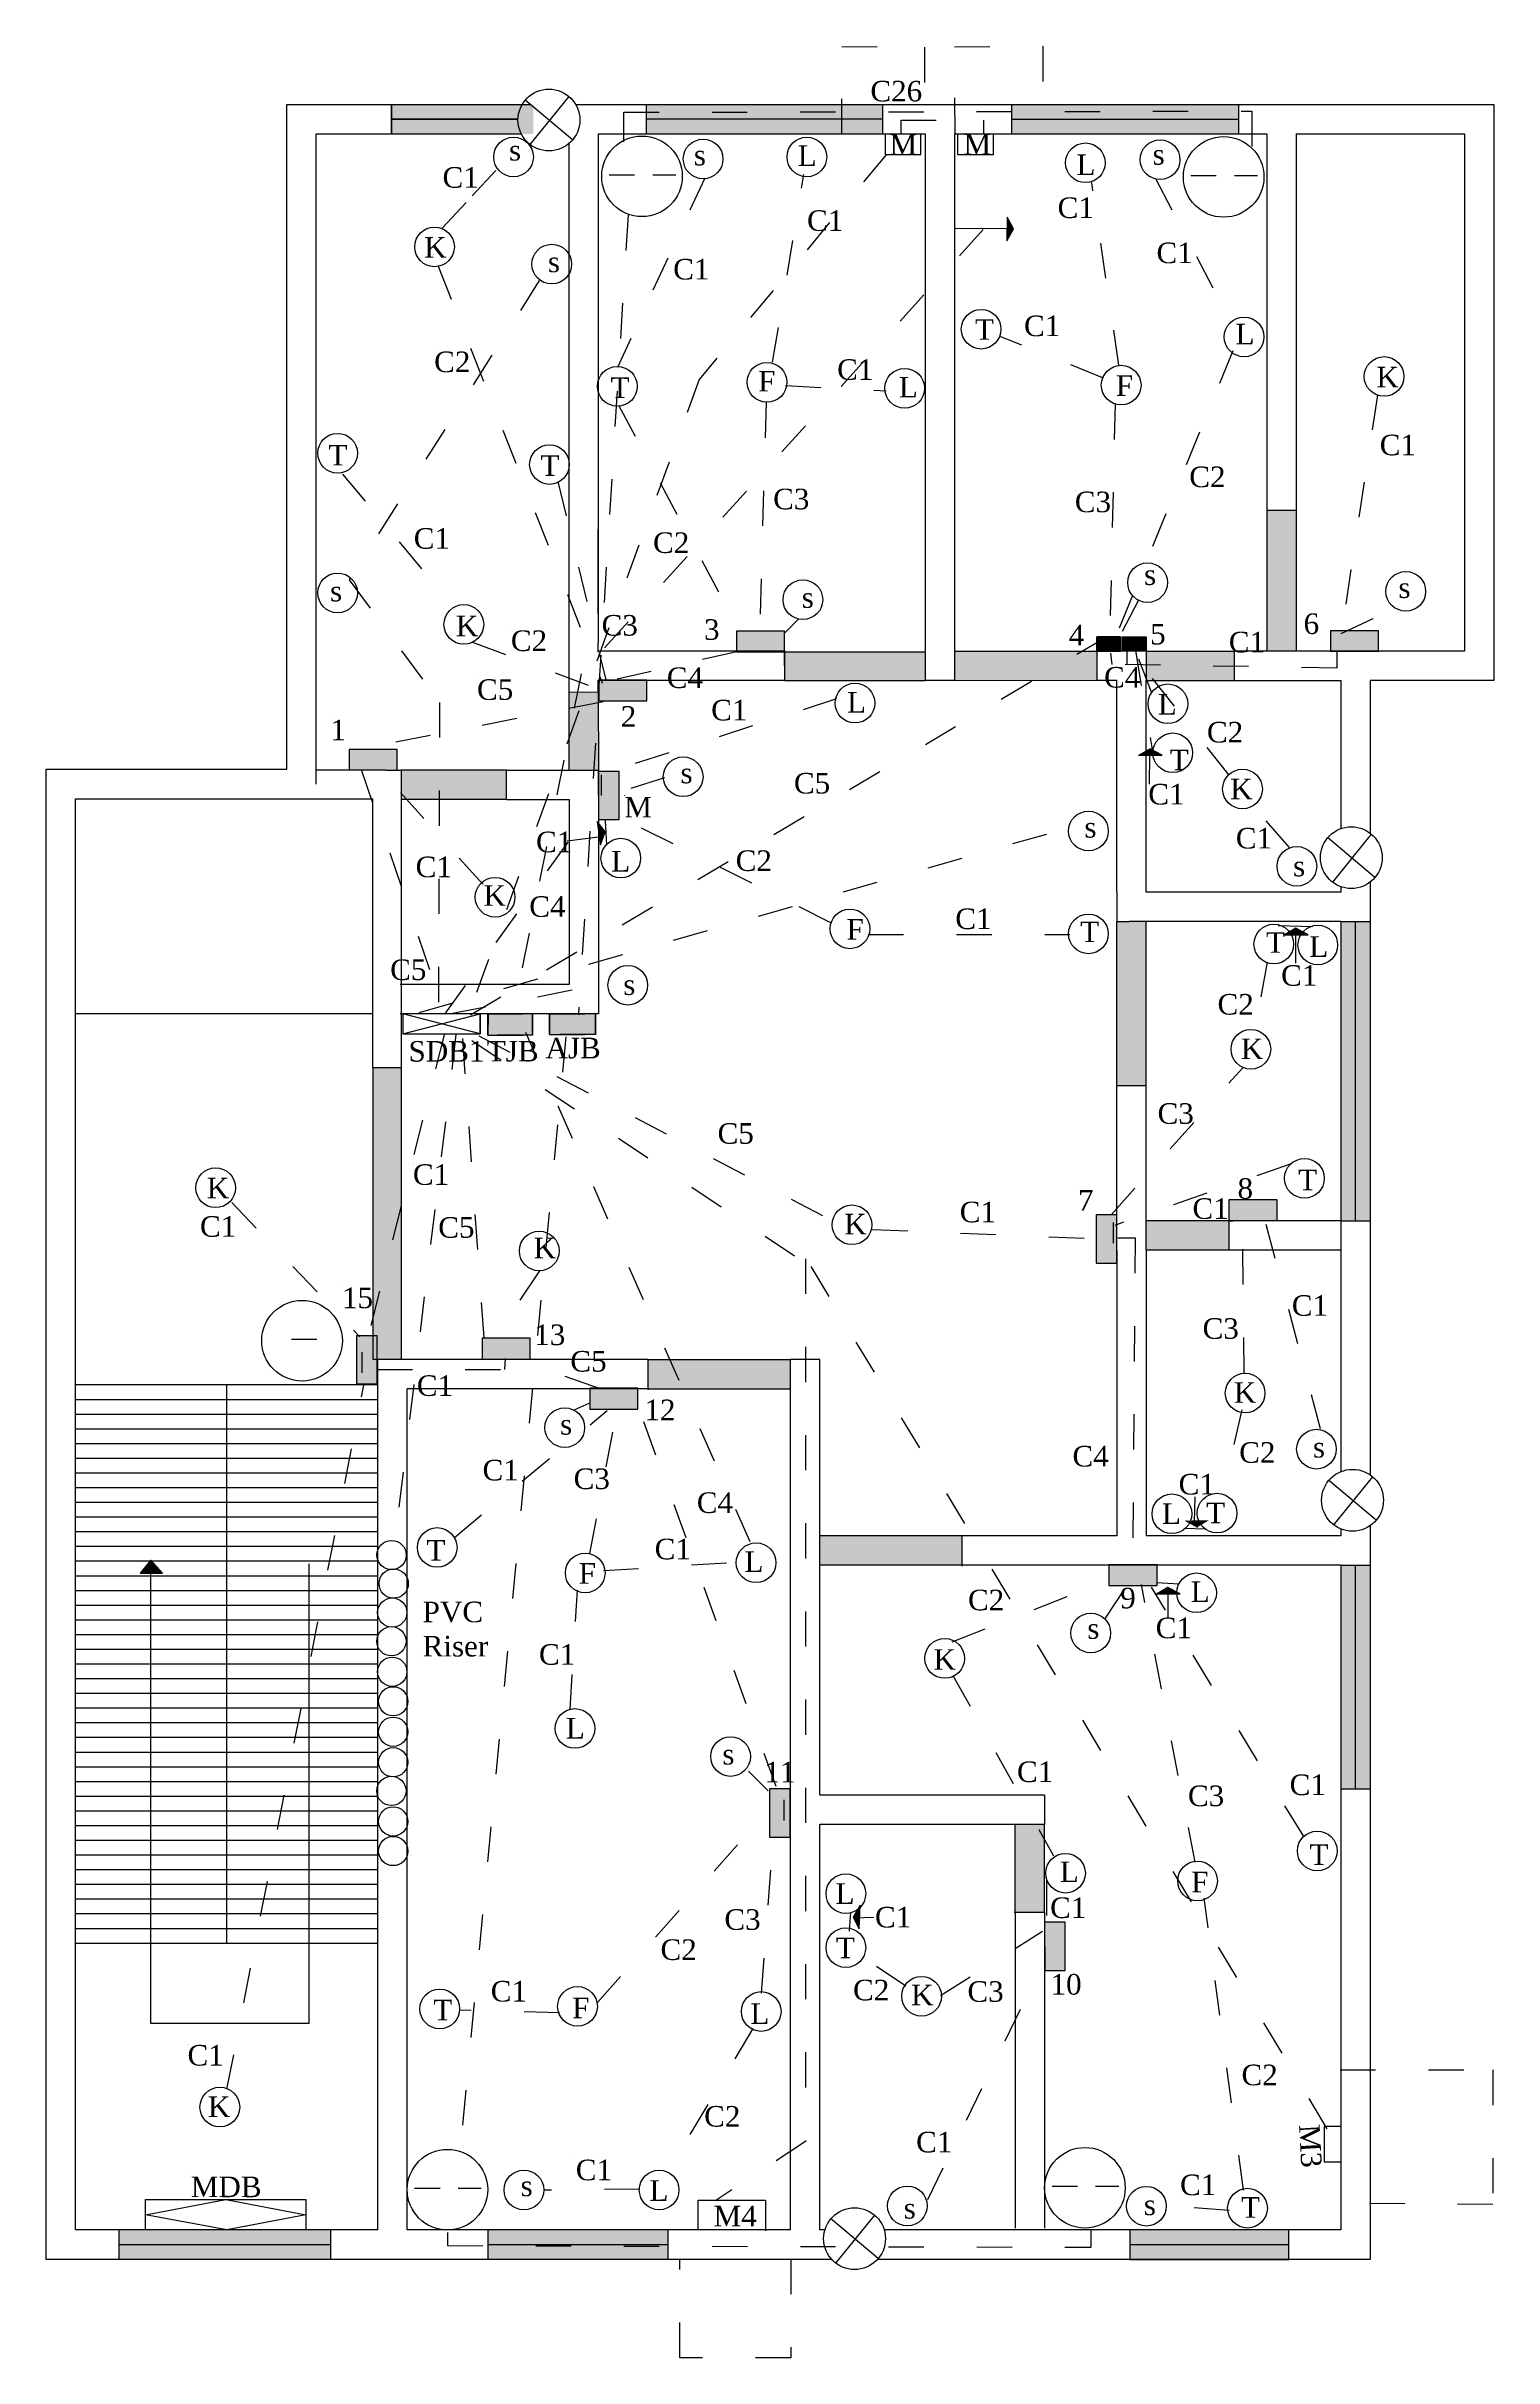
# Model space of a CAD drawing. Header units: inches. Extents: x 1 to 17879, y -3361 to 1909.
# Drawn here: x 6572 to 7065, y 884 to 1671 of the extents above; entities that cross this region are included whole.
import ezdxf

# ---------------------------------------------------------------- set-up
doc = ezdxf.new("R2010")
doc.units = ezdxf.units.IN
doc.header["$MEASUREMENT"] = 0
for name, pattern in [('ACAD_ISO02W100', [15, 12, -3]), ('ACAD_ISO03W100', [30, 12, -18]), ('DASHEDX2', [1.5, 1, -0.5])]:
    doc.linetypes.add(name, pattern=pattern)

msp = doc.modelspace()

# ---------------------------------------------------------------- hatches: boundary and pattern name
for color, points in [(120, [(6738.09, 1650.9), (6689.91, 1650.9), (6689.91, 1640.9), (6738.1, 1640.9)]), (120, [(6978.03, 1650.9), (6900.75, 1650.9), (6900.75, 1640.9), (6978.03, 1640.9)]), (2, [(6997.65, 1512.9), (6987.65, 1512.9), (6987.65, 1464.9), (6997.65, 1464.9)]), (9, [(6823.64, 1471.69), (6807.27, 1471.69), (6807.27, 1464.66), (6819.93, 1464.66), (6823.64, 1464.66)]), (9, [(7025.65, 1471.82), (7009.27, 1471.82), (7009.27, 1464.79), (7021.93, 1464.79), (7025.65, 1464.79)]), (2, [(6929.79, 1464.9), (6881.45, 1464.9), (6881.45, 1454.9), (6929.79, 1455.04)]), (2, [(6976.56, 1464.9), (6946.58, 1464.9), (6946.64, 1454.9), (6976.56, 1454.9)]), (2, [(6760.25, 1450.86), (6750.25, 1450.94), (6750.25, 1424.4), (6760.3, 1424.4)]), (9, [(6776.75, 1455.04), (6760.37, 1455.04), (6760.37, 1448.01), (6773.03, 1448.01), (6776.75, 1448.01)]), (9, [(6691.82, 1431.43), (6675.45, 1431.43), (6675.45, 1424.4), (6688.11, 1424.4), (6691.82, 1424.4)]), (2, [(6729.04, 1424.4), (6693.13, 1424.4), (6693.13, 1414.4), (6729.04, 1414.4)]), (9, [(6767.29, 1407.57), (6767.29, 1423.94), (6760.26, 1423.94), (6760.26, 1411.28), (6760.26, 1407.57)]), (2, [(6946.64, 1372.9), (6940.85, 1372.9), (6936.64, 1372.9), (6936.64, 1317.13), (6946.64, 1317.13)]), (120, [(7022.85, 1358.3), (7022.85, 1372.9), (7012.85, 1372.9), (7012.85, 1358.3), (7012.85, 1271.1), (7022.85, 1271.1)]), (2, [(6693.13, 1323.09), (6683.53, 1323.09), (6683.53, 1223.9), (6685.23, 1223.9), (6693.13, 1223.9)]), (9, [(6991.14, 1278.19), (6974.76, 1278.19), (6974.76, 1271.17), (6987.42, 1271.17), (6991.14, 1271.17)]), (9, [(6936.66, 1256.71), (6936.66, 1273.09), (6929.63, 1273.09), (6929.63, 1260.43), (6929.63, 1256.71)]), (2, [(6974.74, 1271.1), (6946.64, 1271.1), (6946.64, 1261.1), (6974.74, 1261.1)]), (9, [(6685.01, 1215.56), (6685.01, 1231.94), (6677.98, 1231.94), (6677.98, 1219.28), (6677.98, 1215.56)]), (9, [(6737.08, 1231.09), (6720.71, 1231.09), (6720.71, 1224.06), (6733.37, 1224.06), (6737.08, 1224.06)]), (2, [(6825.59, 1223.9), (6777.14, 1223.9), (6777.14, 1213.9), (6825.59, 1213.9)]), (9, [(6773.69, 1214.09), (6757.32, 1214.09), (6757.32, 1207.06), (6769.98, 1207.06), (6773.69, 1207.06)]), (2, [(6883.88, 1163.9), (6835.59, 1163.9), (6835.59, 1153.9), (6883.88, 1153.9)]), (9, [(6950.31, 1154.01), (6933.93, 1154.01), (6933.93, 1146.98), (6946.59, 1146.98), (6950.31, 1146.98)]), (120, [(7022.85, 1153.9), (7012.85, 1153.9), (7012.85, 1077.74), (7022.85, 1077.74)]), (9, [(6825.5, 1061.39), (6825.5, 1077.76), (6818.47, 1077.76), (6818.47, 1065.1), (6818.47, 1061.39)]), (2, [(6912.06, 1065.8), (6902.06, 1065.8), (6902.06, 1035.67), (6912.06, 1035.67)]), (9, [(6919.11, 1016.01), (6919.11, 1032.39), (6912.08, 1032.39), (6912.08, 1019.73), (6912.08, 1016.01)]), (120, [(6669.19, 927.7), (6597.15, 927.7), (6597.15, 917.7), (6669.19, 917.7)]), (120, [(6783.85, 927.7), (6722.65, 927.7), (6722.65, 917.7), (6783.85, 917.7)]), (120, [(6995.13, 927.7), (6941.05, 927.7), (6941.05, 917.7), (6995.13, 917.7)])]:
    msp.add_hatch(color=color).paths.add_polyline_path(points)
h = msp.add_hatch(color=120)
h.paths.add_polyline_path([(6856.89, 1650.9), (6776.48, 1650.9), (6776.48, 1645.87), (6856.89, 1645.89)])
h.paths.add_polyline_path([(6856.89, 1645.89), (6776.48, 1645.87), (6776.48, 1640.9), (6856.89, 1640.9)])
at = {"linetype": 'ACAD_ISO03W100'}
for points in [[(6901.52, 1608.6), (6899.31, 1612.54), (6899.22, 1604.49)], [(6947.93, 1431.69), (6944.04, 1429.39), (6952.09, 1429.49)], [(6762.63, 1403.37), (6759.85, 1406.93), (6760.98, 1398.96)], [(6997.58, 1370.63), (6993.69, 1368.33), (7001.74, 1368.43)], [(6964.1, 1166.87), (6967.99, 1169.17), (6959.94, 1169.07)], [(6953.96, 1146.31), (6950.07, 1144.01), (6958.13, 1144.11)], [(6846.89, 1034.18), (6849.01, 1030.19), (6849.29, 1038.24)]]:
    msp.add_hatch(color=7, dxfattribs=at).paths.add_polyline_path(points)
h = msp.add_hatch(color=2)
h.set_gradient(color1=(255, 255, 0), color2=(255, 255, 0), tint=1)
h.paths.add_polyline_path([(6823.67, 1464.69), (6871.47, 1464.69), (6871.47, 1454.84), (6823.67, 1454.84)])
h = msp.add_hatch(color=2)
h.set_gradient(color1=(214, 214, 214), color2=(214, 214, 214), tint=1)
h.paths.add_polyline_path([(6929.79, 1464.87), (6937.92, 1464.87), (6937.92, 1469.77), (6929.79, 1469.77)])
h = msp.add_hatch(color=2)
h.set_gradient(color1=(214, 214, 214), color2=(214, 214, 214), tint=1)
h.paths.add_polyline_path([(6946.59, 1464.91), (6938.61, 1464.91), (6938.61, 1469.77), (6946.59, 1469.77)])
h = msp.add_hatch(color=7, dxfattribs=at)
h.set_gradient(color1=(204, 102, 102), color2=(204, 102, 102), tint=1)
h.paths.add_polyline_path([(6722.72, 1341.45), (6737.86, 1341.45), (6737.86, 1334.26), (6722.72, 1334.26)])
h = msp.add_hatch(color=7, dxfattribs=at)
h.set_gradient(color1=(0, 255, 255), color2=(0, 255, 255), tint=1)
h.paths.add_polyline_path([(6743.63, 1341.49), (6759.28, 1341.49), (6759.28, 1334.51), (6743.63, 1334.51)])
h = msp.add_hatch(color=256)
h.paths.add_polyline_path([(6608.05, 1155.32), (6607.84, 1155.32), (6604.39, 1151.16), (6608.05, 1151.16)])
h.paths.add_polyline_path([(6608.29, 1155.32), (6608.05, 1155.32), (6608.05, 1151.16), (6612.04, 1151.16)])

# ---------------------------------------------------------------- linework, layer by layer
for p, q in [((6843.09, 1640.81), (6843.09, 1670.62)), ((6843.09, 1670.62), (6871.26, 1670.38)), ((6871.26, 1670.38), (6871.26, 1640.81)), ((6881.39, 1670.5), (6911.46, 1670.74)), ((6881.63, 1641.16), (6881.39, 1670.5)), ((6911.46, 1670.74), (6911.46, 1641.16)), ((6796.46, 1625.8), (6766.72, 1561.47)), ((6819.54, 1563.25), (6830.19, 1627.13)), ((6937.37, 1562.2), (6928.1, 1624.4)), ((6949.73, 1625.73), (6975.32, 1577.2)), ((6899.31, 1612.54), (6899.22, 1604.49)), ((6901.52, 1608.6), (6899.31, 1612.54)), ((6899.22, 1604.49), (6901.52, 1608.6)), ((6705.78, 1595.88), (6761.6, 1454.06)), ((6932.08, 1557.79), (6897.21, 1571.91)), ((6976.11, 1567.12), (6936.19, 1469.83)), ((6817.32, 1549.49), (6815.1, 1472.3)), ((6823.98, 1555.26), (6858.15, 1553.49)), ((7025.31, 1552.04), (7012.96, 1470.87)), ((6767.17, 1548.61), (6808.44, 1471.41)), ((6936.05, 1548.97), (6934.28, 1471.77)), ((6673.21, 1525.09), (6710.66, 1480.32)), ((6746.49, 1522.65), (6762.78, 1455.09)), ((6944, 1482.24), (6937.45, 1469.83)), ((7012.96, 1470.87), (7030.61, 1479.25)), ((6828.41, 1475.85), (6823.53, 1470.97)), ((6717.46, 1468), (6759.77, 1452.23)), ((6974.81, 1422.69), (6941.28, 1465.08)), ((6948.48, 1450.95), (6942.94, 1465.08)), ((6942.94, 1465.08), (6948.76, 1430.73)), ((6841.31, 1448.65), (6763.77, 1423.73)), ((6947.93, 1431.69), (6944.04, 1429.39)), ((6952.09, 1429.49), (6947.93, 1431.69)), ((6720.93, 1385.57), (6686.72, 1423.79)), ((6944.04, 1429.39), (6952.09, 1429.49)), ((6947.77, 1419.62), (6947.84, 1429.47)), ((6782.76, 1421.75), (6767.72, 1417.01)), ((6839.34, 1372.49), (6767.68, 1408.31)), ((6995.32, 1398.04), (6983.13, 1412.17)), ((6749.62, 1400.37), (6761.18, 1401.89)), ((6762.63, 1403.37), (6759.85, 1406.93)), ((6759.85, 1406.93), (6760.98, 1398.96)), ((6760.98, 1398.96), (6762.63, 1403.37)), ((6762.56, 1407.31), (6763.03, 1398.91)), ((6991.49, 1371.57), (7003.18, 1371.26)), ((6997.58, 1370.63), (6993.69, 1368.33)), ((6997.48, 1358.69), (6997.48, 1369.48)), ((7001.74, 1368.43), (6997.58, 1370.63)), ((6852.09, 1368.53), (6920.61, 1368.53)), ((6993.69, 1368.33), (7001.74, 1368.43)), ((6987.78, 1359.09), (6983.4, 1335.43)), ((6722.74, 1341.44), (6722.72, 1334.26)), ((6722.74, 1341.45), (6737.86, 1341.46)), ((6737.87, 1334.25), (6737.87, 1341.45)), ((6759.27, 1341.5), (6743.6, 1341.5)), ((6743.6, 1341.49), (6743.63, 1334.52)), ((6759.27, 1334.49), (6759.27, 1341.5)), ((6722.72, 1334.26), (6737.87, 1334.25)), ((6743.63, 1334.52), (6759.27, 1334.49)), ((6934.77, 1273.24), (6979.46, 1323.17)), ((6995.61, 1290.33), (6935.95, 1269.53)), ((6635.63, 1277.3), (6679.13, 1231.58)), ((6853.53, 1268.1), (6929.4, 1265.01)), ((6979.98, 1219.38), (6979.37, 1271.18)), ((7005.89, 1200.26), (6986.77, 1272.41)), ((6740.23, 1254.06), (6724.85, 1231.28)), ((6633.93, 975.56), (6680.64, 1215.74)), ((6711.31, 1163.36), (6763.23, 1206.48)), ((6752.03, 1206.71), (6757.11, 1209)), ((6757.37, 1157.92), (6766.58, 1206.9)), ((6979.1, 1206.71), (6972.78, 1178.99)), ((6963.16, 1177.15), (6962.93, 1168.53)), ((6966.67, 1166.15), (6959.71, 1166.39)), ((6959.94, 1169.07), (6964.1, 1166.87)), ((6761.98, 1152.06), (6808.04, 1154.99)), ((6880.65, 1127.8), (6934.44, 1148.97)), ((6750.67, 1104.76), (6753.18, 1145.37)), ((6932.74, 1135.85), (6939.94, 1146.86)), ((6963.23, 1052.87), (6945.02, 1147.28)), ((7000.08, 1061.76), (6948.41, 1146.43)), ((6953.96, 1146.31), (6950.07, 1144.01)), ((6950.07, 1144.01), (6958.13, 1144.11)), ((6957.89, 1147.4), (6950.17, 1147.87)), ((6958.13, 1144.11), (6953.96, 1146.31)), ((6954.06, 1136.04), (6954.06, 1144.65)), ((6880.9, 1116.36), (6915.07, 1054.98)), ((6811.39, 1083.83), (6818.08, 1077.14)), ((6759.83, 1004.93), (6818.2, 1070.74)), ((6815.72, 1008.25), (6819.86, 1061.63)), ((6849.29, 1038.24), (6846.89, 1034.18)), ((6849.01, 1030.19), (6849.29, 1038.24)), ((6979.69, 941.27), (6966.34, 1040.56)), ((6845.65, 1029.35), (6846.19, 1035.76)), ((6846.89, 1034.18), (6849.01, 1030.19)), ((6853.98, 1034.04), (6847.47, 1033.76)), ((6876.63, 1007.47), (6911.34, 1029.35)), ((6864.88, 1010.67), (6850.46, 1020.28)), ((6872.35, 938.07), (6911.34, 1018.14)), ((6746.99, 1001.62), (6713.04, 1002.45)), ((6812.82, 996.24), (6783.84, 947.41)), ((7012.65, 982.17), (7064.57, 982.17)), ((7064.57, 982.17), (7064.57, 936.33)), ((6774.32, 941.61), (6741.61, 941.2)), ((7064.57, 936.33), (7012.65, 936.79)), ((6974.88, 934.33), (6952.45, 935.94)), ((6788.01, 884.21), (6788.01, 917.84)), ((6825.72, 917.84), (6825.72, 884.21)), ((6825.72, 884.21), (6788.01, 884.21))]:
    msp.add_line(p, q, dxfattribs=at)
for p, q in [((6751.48, 1638.85), (6735.31, 1652.42)), ((6737.12, 1637.31), (6750.31, 1653.59)), ((6654.25, 1650.9), (6677.05, 1650.9)), ((6654.25, 1640.9), (6654.25, 1650.9)), ((6677.05, 1650.9), (6737.34, 1650.9)), ((6689.91, 1650.89), (6689.91, 1640.9)), ((6689.91, 1650.89), (6734.34, 1650.89)), ((6689.91, 1640.9), (6689.91, 1650.89)), ((6689.91, 1650.89), (6689.91, 1645.9)), ((6732.83, 1645.9), (6689.91, 1645.9)), ((6689.91, 1645.9), (6732.83, 1645.9)), ((6743.44, 1645.62), (6743.44, 1645.62)), ((6743.44, 1645.62), (6743.44, 1645.62)), ((6743.44, 1645.62), (6743.44, 1645.62)), ((6743.44, 1645.62), (6743.44, 1645.62)), ((6743.44, 1645.62), (6743.44, 1645.62)), ((6743.44, 1645.62), (6743.44, 1645.62)), ((6743.44, 1645.62), (6743.44, 1645.62)), ((6743.44, 1645.62), (6743.44, 1645.62)), ((6743.44, 1645.62), (6743.44, 1645.62)), ((6743.44, 1645.62), (6743.44, 1645.62)), ((6743.44, 1645.62), (6743.44, 1645.62)), ((6743.44, 1645.62), (6743.44, 1645.62)), ((6743.44, 1645.62), (6743.44, 1645.62)), ((6743.44, 1645.62), (6743.44, 1645.62)), ((6743.44, 1645.62), (6743.44, 1645.62)), ((6743.44, 1645.62), (6743.44, 1645.62)), ((6743.44, 1645.62), (6743.44, 1645.62)), ((6743.44, 1645.62), (6743.44, 1645.62)), ((6743.44, 1645.62), (6743.44, 1645.62)), ((6743.44, 1645.62), (6743.44, 1645.62)), ((6743.44, 1645.62), (6743.44, 1645.62)), ((6752.58, 1650.9), (6871.45, 1650.9)), ((6776.48, 1650.91), (6776.48, 1640.83)), ((6776.48, 1650.9), (6776.48, 1640.9)), ((6856.89, 1645.89), (6776.48, 1645.87)), ((6856.89, 1650.9), (6856.89, 1640.89)), ((6871.45, 1650.9), (6992.65, 1650.9)), ((6900.75, 1650.9), (6900.75, 1640.9)), ((6900.75, 1645.9), (6978.03, 1645.9)), ((6978.03, 1650.9), (6978.03, 1640.9)), ((6992.65, 1650.9), (7059.85, 1650.9)), ((7059.85, 1650.9), (7064.85, 1650.9)), ((7064.85, 1650.9), (7064.85, 1464.9)), ((6654.25, 1424.7), (6654.25, 1640.9)), ((6664.25, 1640.9), (6677.05, 1640.9)), ((6664.25, 1419.67), (6664.25, 1640.9)), ((6677.05, 1640.9), (6734.08, 1640.9)), ((6689.91, 1640.9), (6734.04, 1640.9)), ((6750.25, 1637.61), (6750.25, 1475.8)), ((6760.25, 1640.9), (6871.45, 1640.9)), ((6760.25, 1640.9), (6760.25, 1477.59)), ((6857.78, 1640.9), (6857.78, 1633.9)), ((6869.94, 1633.9), (6869.94, 1640.71)), ((6871.45, 1640.9), (6871.45, 1487.43)), ((6881.45, 1640.9), (6987.65, 1640.9)), ((6881.45, 1640.9), (6881.45, 1487.43)), ((6882.47, 1640.9), (6882.47, 1633.9)), ((6894.63, 1633.9), (6894.63, 1641.08)), ((6987.65, 1640.9), (6987.65, 1512.9)), ((6997.65, 1640.9), (7054.85, 1640.9)), ((6997.65, 1640.9), (6997.65, 1512.9)), ((7054.85, 1640.9), (7054.85, 1464.9)), ((6857.78, 1633.9), (6869.94, 1633.9)), ((6882.47, 1633.9), (6894.63, 1633.9)), ((6763.93, 1626.99), (6772.59, 1626.99)), ((6778.76, 1626.99), (6786.59, 1626.99)), ((6961.81, 1626.8), (6970.47, 1626.8)), ((6976.64, 1626.8), (6984.47, 1626.8)), ((6899.26, 1608.58), (6881.49, 1608.66)), ((6987.65, 1512.9), (6997.65, 1512.9)), ((6987.65, 1512.9), (6987.65, 1464.9)), ((6997.65, 1512.9), (6997.65, 1464.9)), ((6760.25, 1477.59), (6760.25, 1506.3)), ((6871.49, 1487.43), (6871.45, 1487.43)), ((6871.45, 1487.43), (6871.45, 1487.43)), ((6871.45, 1487.43), (6871.45, 1464.9)), ((6881.45, 1487.43), (6881.45, 1464.85)), ((6750.25, 1475.8), (6750.25, 1464.83)), ((6760.25, 1477.59), (6760.25, 1467.59)), ((6760.46, 1477.59), (6760.46, 1477.59)), ((6823.64, 1471.69), (6807.27, 1471.69)), ((6807.27, 1471.69), (6807.27, 1464.63)), ((6823.64, 1464.67), (6823.64, 1471.69)), ((7025.65, 1471.82), (7009.27, 1471.82)), ((7009.27, 1471.82), (7009.27, 1464.76)), ((7025.65, 1464.8), (7025.65, 1471.82)), ((6750.25, 1464.83), (6750.25, 1450.94)), ((6760.25, 1464.67), (6760.25, 1467.59)), ((6760.25, 1464.83), (6760.25, 1464.67)), ((6760.25, 1464.83), (6760.3, 1464.83)), ((6760.46, 1465.02), (6823.82, 1465.02)), ((6807.27, 1464.63), (6823.64, 1464.67)), ((6815.35, 1464.66), (6815.35, 1464.71)), ((6823.63, 1464.76), (6871.46, 1464.7)), ((6823.66, 1454.83), (6823.64, 1464.76)), ((6871.45, 1464.9), (6871.45, 1464.9)), ((6871.46, 1464.7), (6871.47, 1454.86)), ((6881.45, 1464.9), (6929.79, 1464.9)), ((6881.45, 1464.85), (6881.45, 1454.9)), ((6881.55, 1464.9), (6881.55, 1464.9)), ((6929.79, 1464.91), (6929.79, 1469.79)), ((6929.79, 1469.79), (6937.92, 1469.77)), ((6946.58, 1464.9), (6929.79, 1464.9)), ((6929.79, 1464.9), (6929.79, 1455.04)), ((6937.92, 1464.87), (6929.79, 1464.88)), ((6937.92, 1469.77), (6937.92, 1464.87)), ((6938.59, 1464.92), (6938.59, 1469.77)), ((6938.59, 1469.77), (6946.59, 1469.77)), ((6946.58, 1464.91), (6938.59, 1464.92)), ((6941.64, 1464.9), (6941.64, 1464.98)), ((6946.59, 1469.77), (6946.58, 1464.91)), ((6946.58, 1464.9), (6976.56, 1464.9)), ((6946.58, 1464.9), (6946.64, 1454.9)), ((7012.85, 1464.9), (6976.56, 1464.9)), ((6976.56, 1464.9), (6976.56, 1454.9)), ((7009.27, 1464.9), (7025.65, 1464.8)), ((7022.85, 1464.9), (7012.85, 1464.9)), ((7017.35, 1464.79), (7017.35, 1464.84)), ((7054.85, 1464.9), (7022.85, 1464.9)), ((7064.85, 1464.9), (7064.85, 1454.9)), ((6976.56, 1459.9), (6976.56, 1459.9)), ((6760.25, 1450.86), (6750.25, 1450.94)), ((6750.25, 1450.94), (6750.25, 1424.39)), ((6760.25, 1455.01), (6760.46, 1455.02)), ((6760.25, 1450.86), (6760.25, 1455.01)), ((6760.25, 1450.86), (6760.3, 1424.4)), ((6776.75, 1455.04), (6760.37, 1455.04)), ((6760.37, 1455.04), (6760.37, 1447.98)), ((6760.37, 1447.98), (6776.75, 1448.02)), ((6760.46, 1455.02), (6823.82, 1455.02)), ((6768.45, 1448.01), (6768.45, 1448.06)), ((6776.75, 1448.02), (6776.75, 1455.04)), ((6871.47, 1454.86), (6823.66, 1454.83)), ((6881.45, 1454.9), (6871.45, 1454.9)), ((6881.45, 1454.9), (6929.79, 1455.04)), ((6929.79, 1455.04), (6936.65, 1455.04)), ((6936.64, 1454.9), (6936.65, 1455.04)), ((6936.64, 1382.9), (6936.64, 1454.9)), ((6946.64, 1382.9), (6946.64, 1454.9)), ((6946.64, 1454.9), (6976.56, 1454.9)), ((6976.56, 1454.9), (7012.85, 1454.9)), ((7012.85, 1454.9), (7012.85, 1404.54)), ((7012.85, 1454.9), (7012.85, 1404.54)), ((7064.85, 1454.9), (7022.85, 1454.9)), ((7022.85, 1454.9), (7022.85, 1402.95)), ((6572.45, 1419.7), (6572.45, 1424.7)), ((6572.45, 1424.7), (6577.45, 1424.7)), ((6577.45, 1424.7), (6654.25, 1424.7)), ((6688.11, 1424.4), (6664.25, 1424.4)), ((6691.82, 1431.43), (6675.45, 1431.43)), ((6675.45, 1431.43), (6675.45, 1424.37)), ((6683.53, 1424.4), (6683.53, 1424.45)), ((6688.11, 1424.4), (6693.13, 1424.4)), ((6691.82, 1424.41), (6691.82, 1431.43)), ((6693.13, 1424.4), (6693.13, 1424.4)), ((6693.13, 1424.4), (6693.13, 1323.09)), ((6729.04, 1424.4), (6693.13, 1424.4)), ((6729.04, 1424.4), (6760.3, 1424.4)), ((6729.04, 1414.4), (6729.04, 1424.4)), ((6767.29, 1423.94), (6760.23, 1423.94)), ((6760.23, 1423.94), (6760.3, 1407.57)), ((6760.3, 1424.4), (6760.3, 1341.5)), ((6767.29, 1407.57), (6767.29, 1423.94)), ((6572.45, 1414.7), (6572.45, 1419.7)), ((6760.26, 1415.86), (6760.31, 1415.86)), ((6761.22, 1422.83), (6761.22, 1415.77)), ((6769.3, 1415.81), (6769.3, 1415.85)), ((6572.45, 1341.5), (6572.45, 1414.7)), ((6582.45, 1341.5), (6582.45, 1414.7)), ((6582.45, 1414.7), (6659.25, 1414.7)), ((6659.25, 1414.7), (6664.25, 1414.7)), ((6664.25, 1414.7), (6683.53, 1414.7)), ((6683.53, 1323.09), (6683.53, 1414.7)), ((6729.04, 1414.4), (6693.13, 1414.4)), ((6729.04, 1414.4), (6750.3, 1414.4)), ((6750.3, 1414.4), (6750.3, 1351.5)), ((6760.27, 1407.57), (6767.29, 1407.57)), ((7024.45, 1387.88), (7008.27, 1401.44)), ((7010.08, 1386.34), (7023.28, 1402.61)), ((7016.4, 1394.64), (7016.4, 1394.64)), ((7016.4, 1394.64), (7016.4, 1394.64)), ((7016.4, 1394.64), (7016.4, 1394.64)), ((7016.4, 1394.64), (7016.4, 1394.64)), ((7016.4, 1394.64), (7016.4, 1394.64)), ((7016.4, 1394.64), (7016.4, 1394.64)), ((7016.4, 1394.64), (7016.4, 1394.64)), ((7016.4, 1394.64), (7016.4, 1394.64)), ((7016.4, 1394.64), (7016.4, 1394.64)), ((7016.4, 1394.64), (7016.4, 1394.64)), ((7016.4, 1394.64), (7016.4, 1394.64)), ((7016.4, 1394.64), (7016.4, 1394.64)), ((7016.4, 1394.64), (7016.4, 1394.64)), ((7016.4, 1394.64), (7016.4, 1394.64)), ((7016.4, 1394.64), (7016.4, 1394.64)), ((7016.4, 1394.64), (7016.4, 1394.64)), ((7016.4, 1394.64), (7016.4, 1394.64)), ((7016.4, 1394.64), (7016.4, 1394.64)), ((7016.4, 1394.64), (7016.4, 1394.64)), ((7016.4, 1394.64), (7016.4, 1394.64)), ((7016.4, 1394.64), (7016.4, 1394.64)), ((7012.85, 1384.74), (7012.85, 1382.9)), ((7012.85, 1384.74), (7012.85, 1382.9)), ((7022.85, 1386.33), (7022.85, 1358.3)), ((6936.64, 1382.9), (6936.64, 1373.15)), ((7012.85, 1382.9), (6946.64, 1382.9)), ((6936.64, 1373.15), (6936.64, 1372.9)), ((6936.64, 1372.9), (6936.64, 1372.9)), ((6936.64, 1372.9), (6940.85, 1372.9)), ((6936.64, 1317.13), (6936.64, 1372.9)), ((7012.85, 1372.9), (6940.85, 1372.9)), ((6946.64, 1317.13), (6946.64, 1372.9)), ((7012.85, 1372.9), (7012.85, 1358.3)), ((7012.85, 1372.9), (7022.85, 1372.9)), ((7017.85, 1271.1), (7017.85, 1372.9)), ((7012.85, 1358.3), (7012.85, 1261.1)), ((7022.85, 1358.3), (7022.85, 1261.1)), ((6750.3, 1351.5), (6692.85, 1351.5)), ((6572.45, 1223.9), (6572.45, 1341.5)), ((6582.45, 1223.9), (6582.45, 1341.5)), ((6683.53, 1341.5), (6582.45, 1341.5)), ((6760.3, 1341.5), (6692.85, 1341.5)), ((6693.74, 1341.55), (6693.74, 1334.67)), ((6693.74, 1334.67), (6720.04, 1341.5)), ((6720.04, 1334.67), (6693.74, 1341.5)), ((6720.04, 1334.67), (6720.04, 1341.56)), ((6720.04, 1341.5), (6720.04, 1334.67)), ((6737.96, 1341.45), (6721.59, 1341.45)), ((6693.74, 1334.67), (6720.04, 1334.67)), ((6729.67, 1334.43), (6729.67, 1334.47)), ((6693.13, 1323.09), (6683.53, 1323.09)), ((6683.53, 1323.09), (6683.53, 1223.84)), ((6693.13, 1323.09), (6693.13, 1223.9)), ((6936.64, 1261.1), (6936.64, 1317.13)), ((6936.64, 1317.13), (6946.64, 1317.13)), ((6946.64, 1261.1), (6946.64, 1317.13)), ((6991.14, 1278.19), (6974.76, 1278.19)), ((6974.76, 1278.19), (6974.76, 1271.13)), ((6991.14, 1271.17), (6991.14, 1278.19)), ((6936.66, 1273.09), (6929.6, 1273.09)), ((6929.6, 1273.09), (6929.64, 1256.71)), ((6935.46, 1263.48), (6935.46, 1270.5)), ((6936.66, 1256.71), (6936.66, 1273.09)), ((6974.74, 1271.1), (6946.62, 1271.1)), ((7012.85, 1271.1), (6974.74, 1271.1)), ((6974.74, 1271.1), (6976.19, 1271.1)), ((6974.74, 1271.1), (6974.74, 1261.1)), ((6974.76, 1271.13), (6991.14, 1271.17)), ((6982.84, 1271.17), (6982.84, 1271.21)), ((7012.85, 1271.1), (7022.85, 1271.1)), ((6936.64, 1261.1), (6936.64, 1163.9)), ((6946.64, 1261.1), (6946.64, 1163.9)), ((6974.74, 1261.1), (6946.64, 1261.1)), ((7012.85, 1261.1), (6974.74, 1261.1)), ((7012.85, 1261.1), (6974.74, 1261.1)), ((7012.85, 1261.1), (7012.85, 1185.73)), ((7022.85, 1261.1), (7022.85, 1184.59)), ((6929.64, 1256.71), (6936.66, 1256.71)), ((6655.85, 1230.78), (6664.51, 1230.78)), ((6685.01, 1231.94), (6677.95, 1231.94)), ((6677.95, 1231.94), (6677.99, 1215.56)), ((6685.01, 1215.56), (6685.01, 1231.94)), ((6737.08, 1231.09), (6720.71, 1231.09)), ((6720.71, 1231.09), (6720.71, 1224.03)), ((6737.08, 1224.07), (6737.08, 1231.09)), ((6572.45, 922.7), (6572.45, 1223.9)), ((6582.45, 927.7), (6582.45, 1223.9)), ((6679.95, 1219.31), (6679.95, 1226.33)), ((6685.23, 1223.9), (6683.53, 1223.9)), ((6685.23, 927.7), (6685.23, 1223.9)), ((6777.14, 1223.9), (6685.23, 1223.9)), ((6728.79, 1224.06), (6728.79, 1224.11)), ((6777.14, 1223.9), (6777.14, 1213.54)), ((6777.14, 1223.9), (6825.59, 1223.9)), ((6825.59, 927.7), (6825.59, 1223.9)), ((6835.59, 1223.9), (6825.59, 1223.9)), ((6835.59, 1075.8), (6835.59, 1223.9)), ((6582.23, 1215.32), (6685.41, 1215.32)), ((6633.82, 1215.32), (6633.82, 1025.32)), ((6677.99, 1215.56), (6685.01, 1215.56)), ((6695.23, 927.7), (6695.23, 1213.9)), ((6777.14, 1213.9), (6695.23, 1213.9)), ((6773.69, 1214.09), (6757.32, 1214.09)), ((6757.32, 1214.09), (6757.32, 1207.03)), ((6773.69, 1207.07), (6773.69, 1214.09)), ((6777.14, 1213.9), (6825.59, 1213.9)), ((6582.23, 1210.32), (6685.41, 1210.32)), ((6582.23, 1205.32), (6685.41, 1205.32)), ((6757.32, 1207.03), (6773.69, 1207.03)), ((6765.4, 1207.06), (6765.4, 1207.11)), ((6582.23, 1200.32), (6685.41, 1200.32)), ((6582.23, 1195.32), (6685.41, 1195.32)), ((6582.23, 1190.32), (6685.41, 1190.32)), ((6582.23, 1185.32), (6685.41, 1185.32)), ((6582.23, 1180.32), (6685.41, 1180.32)), ((7024.85, 1169.22), (7008.68, 1182.78)), ((7010.49, 1167.68), (7023.68, 1183.95)), ((6582.23, 1175.32), (6685.41, 1175.32)), ((7016.81, 1175.98), (7016.81, 1175.98)), ((7016.81, 1175.98), (7016.81, 1175.98)), ((7016.81, 1175.98), (7016.81, 1175.98)), ((7016.81, 1175.98), (7016.81, 1175.98)), ((7016.81, 1175.98), (7016.81, 1175.98)), ((7016.81, 1175.98), (7016.81, 1175.98)), ((7016.81, 1175.98), (7016.81, 1175.98)), ((7016.81, 1175.98), (7016.81, 1175.98)), ((7016.81, 1175.98), (7016.81, 1175.98)), ((7016.81, 1175.98), (7016.81, 1175.98)), ((7016.81, 1175.98), (7016.81, 1175.98)), ((7016.81, 1175.98), (7016.81, 1175.98)), ((7016.81, 1175.98), (7016.81, 1175.98)), ((7016.81, 1175.98), (7016.81, 1175.98)), ((7016.81, 1175.98), (7016.81, 1175.98)), ((7016.81, 1175.98), (7016.81, 1175.98)), ((7016.81, 1175.98), (7016.81, 1175.98)), ((7016.81, 1175.98), (7016.81, 1175.98)), ((7016.81, 1175.98), (7016.81, 1175.98)), ((7016.81, 1175.98), (7016.81, 1175.98)), ((7016.81, 1175.98), (7016.81, 1175.98)), ((6582.23, 1170.32), (6685.41, 1170.32)), ((6582.23, 1165.32), (6685.41, 1165.32)), ((7012.85, 1166.24), (7012.85, 1163.9)), ((7022.85, 1167.38), (7022.85, 1163.9)), ((6582.23, 1160.32), (6685.41, 1160.32)), ((6883.88, 1163.9), (6835.55, 1163.9)), ((6936.64, 1163.9), (6883.88, 1163.9)), ((6883.88, 1163.9), (6883.88, 1153.61)), ((7012.85, 1163.9), (6946.64, 1163.9)), ((7022.85, 1163.9), (7022.85, 1067.9)), ((6582.23, 1155.32), (6685.41, 1155.32)), ((6582.23, 1150.32), (6685.41, 1150.32)), ((6608.05, 1155.58), (6604.39, 1151.16)), ((6604.39, 1151.16), (6604.39, 1151.16)), ((6604.39, 1151.16), (6612.04, 1151.16)), ((6608.05, 997.92), (6608.05, 1155.58)), ((6612.04, 1151.16), (6608.05, 1155.58)), ((6661.78, 1154.36), (6661.78, 997.92)), ((6883.88, 1153.9), (6835.54, 1153.9)), ((7012.85, 1153.9), (6883.88, 1153.9)), ((6950.31, 1154.01), (6933.93, 1154.01)), ((6933.93, 1154.01), (6933.93, 1146.95)), ((6950.31, 1146.99), (6950.31, 1154.01)), ((7012.85, 1153.9), (7012.85, 1067.9)), ((7012.85, 1153.9), (7022.85, 1153.9)), ((7017.85, 1077.74), (7017.85, 1153.9)), ((6582.23, 1145.32), (6685.41, 1145.32)), ((6933.93, 1146.95), (6950.31, 1146.99)), ((6942.02, 1146.98), (6942.02, 1147.03)), ((6582.23, 1140.32), (6685.41, 1140.32)), ((6582.23, 1135.32), (6685.41, 1135.32)), ((6582.23, 1130.32), (6685.41, 1130.32)), ((6582.23, 1125.32), (6685.41, 1125.32)), ((6582.23, 1120.32), (6685.41, 1120.32)), ((6582.23, 1115.32), (6685.41, 1115.32)), ((6582.23, 1110.32), (6685.41, 1110.32)), ((6582.23, 1105.32), (6685.41, 1105.32)), ((6582.23, 1100.32), (6685.41, 1100.32)), ((6582.23, 1095.32), (6685.41, 1095.32)), ((6582.23, 1090.32), (6685.41, 1090.32)), ((6582.23, 1085.32), (6685.41, 1085.32)), ((6582.23, 1080.32), (6685.41, 1080.32)), ((6825.5, 1077.76), (6818.44, 1077.76)), ((6818.44, 1077.76), (6818.48, 1061.39)), ((6825.5, 1061.39), (6825.5, 1077.76)), ((7012.85, 1077.74), (7022.85, 1077.74)), ((6582.23, 1075.32), (6685.41, 1075.32)), ((6582.23, 1070.32), (6685.41, 1070.32)), ((6823.44, 1067.02), (6823.44, 1074.04)), ((6835.59, 1075.8), (6912.06, 1075.8)), ((6912.06, 1075.8), (6912.06, 1065.8)), ((6582.23, 1065.32), (6685.41, 1065.32)), ((6835.59, 927.7), (6835.59, 1065.8)), ((6835.59, 1065.8), (6912.06, 1065.8)), ((6902.06, 1035.67), (6902.06, 1065.8)), ((6912.06, 1035.67), (6912.06, 1065.8)), ((7012.85, 1067.9), (7012.85, 927.7)), ((7022.85, 1067.9), (7022.85, 922.7)), ((6582.23, 1060.32), (6685.41, 1060.32)), ((6582.23, 1055.32), (6685.41, 1055.32)), ((6818.48, 1061.39), (6825.5, 1061.39)), ((6582.23, 1050.32), (6685.41, 1050.32)), ((6582.23, 1045.32), (6685.41, 1045.32)), ((6582.23, 1040.32), (6685.41, 1040.32)), ((6582.23, 1035.32), (6685.41, 1035.32)), ((6912.06, 1035.67), (6901.71, 1035.67)), ((6902.06, 1035.67), (6902.06, 928.34)), ((6919.11, 1032.39), (6912.05, 1032.39)), ((6912.05, 1032.39), (6912.09, 1016.01)), ((6912.06, 1035.67), (6912.06, 928.34)), ((6919.11, 1016.01), (6919.11, 1032.39)), ((6582.23, 1030.32), (6685.41, 1030.32)), ((6582.23, 1025.32), (6685.41, 1025.32)), ((6912.08, 1024.3), (6912.13, 1024.3)), ((6912.09, 1016.01), (6919.11, 1016.01)), ((6661.78, 997.92), (6608.05, 997.92)), ((7012.86, 962.85), (7007.13, 962.85)), ((7007.13, 962.85), (7007.13, 950.83)), ((7007.13, 950.83), (7012.86, 950.83)), ((6606.25, 927.6), (6606.25, 938.02)), ((6606.25, 938.02), (6660.81, 938.02)), ((6606.25, 932.81), (6633.53, 938.02)), ((6633.53, 938.02), (6660.81, 932.84)), ((6660.81, 938.02), (6660.81, 927.66)), ((6697.77, 941.93), (6706.44, 941.93)), ((6712.6, 941.93), (6720.43, 941.93)), ((6794.24, 927.7), (6794.24, 937.84)), ((6794.24, 937.84), (6817.11, 937.84)), ((6817.11, 937.84), (6817.11, 927.37)), ((6914.6, 942.57), (6923.27, 942.57)), ((6929.43, 942.57), (6937.27, 942.57)), ((6633.84, 927.7), (6606.25, 932.81)), ((6660.81, 932.84), (6633.84, 927.7)), ((6855.46, 917.98), (6839.28, 931.54)), ((6841.09, 916.44), (6854.28, 932.71)), ((6572.45, 917.7), (6572.45, 922.7)), ((6685.23, 927.7), (6582.45, 927.7)), ((6597.15, 927.7), (6597.15, 917.7)), ((6597.15, 922.7), (6669.19, 922.71)), ((6669.19, 927.7), (6669.19, 917.72)), ((6722.65, 927.7), (6695.23, 927.7)), ((6783.85, 927.7), (6722.65, 927.7)), ((6722.65, 927.7), (6722.65, 917.7)), ((6722.65, 922.7), (6783.85, 922.7)), ((6825.59, 927.7), (6783.85, 927.7)), ((6783.85, 927.7), (6783.85, 917.7)), ((6837.32, 927.7), (6835.59, 927.7)), ((6847.41, 924.74), (6847.41, 924.74)), ((6847.41, 924.74), (6847.41, 924.74)), ((6847.41, 924.74), (6847.41, 924.74)), ((6847.41, 924.74), (6847.41, 924.74)), ((6847.41, 924.74), (6847.41, 924.74)), ((6847.41, 924.74), (6847.41, 924.74)), ((6847.41, 924.74), (6847.41, 924.74)), ((6847.41, 924.74), (6847.41, 924.74)), ((6847.41, 924.74), (6847.41, 924.74)), ((6847.41, 924.74), (6847.41, 924.74)), ((6847.41, 924.74), (6847.41, 924.74)), ((6847.41, 924.74), (6847.41, 924.74)), ((6847.41, 924.74), (6847.41, 924.74)), ((6847.41, 924.74), (6847.41, 924.74)), ((6847.41, 924.74), (6847.41, 924.74)), ((6847.41, 924.74), (6847.41, 924.74)), ((6847.41, 924.74), (6847.41, 924.74)), ((6847.41, 924.74), (6847.41, 924.74)), ((6847.41, 924.74), (6847.41, 924.74)), ((6847.41, 924.74), (6847.41, 924.74)), ((6847.41, 924.74), (6847.41, 924.74)), ((6941.05, 927.7), (6857.5, 927.7)), ((7012.85, 927.7), (6941.05, 927.7)), ((6941.05, 927.7), (6941.05, 917.7)), ((6941.05, 922.7), (6995.13, 922.7)), ((6995.13, 917.99), (6995.13, 927.7)), ((7022.85, 922.7), (7022.85, 917.7)), ((6577.45, 917.7), (6572.45, 917.7)), ((6722.65, 917.7), (6577.45, 917.7)), ((6783.85, 917.7), (6722.65, 917.7)), ((6839.6, 917.7), (6783.85, 917.7)), ((6941.05, 917.7), (6855.22, 917.7)), ((7017.85, 917.7), (6941.05, 917.7)), ((6941.05, 917.7), (6995.13, 917.7)), ((6995.13, 917.7), (6995.13, 917.99)), ((7022.85, 917.7), (7017.85, 917.7))]:
    msp.add_line(p, q)
at = {"color": 4, "linetype": 'ACAD_ISO03W100'}
for p, q in [((6768.93, 1648.28), (6982.59, 1648.64)), ((6768.93, 1638.25), (6768.93, 1648.28)), ((6982.59, 1648.64), (6982.59, 1635.32)), ((6770.38, 1613.23), (6753.51, 1341.19)), ((6749.23, 1333.64), (6713.05, 953.25)), ((6708.98, 926.81), (6708.98, 922.37)), ((6708.98, 922.37), (6927.94, 921.81)), ((6927.94, 921.81), (6927.94, 927.93))]:
    msp.add_line(p, q, dxfattribs=at)
at = {"color": 3, "linetype": 'ACAD_ISO03W100'}
for p, q in [((6863.23, 1640.68), (6863.23, 1645.57)), ((6863.23, 1645.57), (6891.25, 1645.57)), ((6891.25, 1645.57), (6891.25, 1641.12)), ((6858.12, 1633.79), (6794.54, 1557.38)), ((6740.16, 1590.97), (6675.5, 1489.2)), ((6794.54, 1557.38), (6716.15, 1341.48)), ((6675.5, 1489.2), (6706.22, 1447.48)), ((6706.22, 1447.48), (6705.82, 1341.83)), ((6699.29, 1341.95), (6920.75, 1404.94)), ((6710.12, 1341.6), (6763.95, 1352.08)), ((6717.18, 1332.41), (6832.49, 1255.56)), ((6830.75, 1258.18), (6830.75, 957.76)), ((6832.49, 1255.56), (7008.09, 962.13)), ((6830.75, 957.76), (6800.17, 937.68))]:
    msp.add_line(p, q, dxfattribs=at)
at = {"linetype": 'ACAD_ISO02W100'}
msp.add_line((6707.17, 1608.82), (6725.4, 1628.41), dxfattribs=at)
at = {"color": 23, "linetype": 'ACAD_ISO03W100'}
for p, q in [((6891.14, 1608.35), (6754.39, 1457.22)), ((6754.39, 1457.22), (6731.13, 1341.03)), ((6811.86, 1161.8), (6735.63, 1335.1))]:
    msp.add_line(p, q, dxfattribs=at)
at = {"linetype": 'DASHEDX2'}
msp.add_line((6747.94, 1516.94), (6747.94, 1516.94), dxfattribs=at)
at = {"color": 1, "linetype": 'ACAD_ISO03W100'}
for p, q in [((6716.8, 1341.14), (6929.8, 1467.86)), ((6807.41, 1464.72), (6766.69, 1455.34)), ((6934.99, 1460.41), (6934.57, 1464.17)), ((6940.16, 1460.3), (6940.16, 1464.86)), ((7011.44, 1465), (7011.44, 1459.15)), ((7011.44, 1459.15), (6934.99, 1460.41)), ((6762, 1447.67), (6679.58, 1431.62)), ((6679.58, 1424.68), (6708.03, 1341.41)), ((6708.03, 1341.41), (6760.38, 1414.47)), ((6721.39, 1231.33), (6714.05, 1334.48)), ((6719.56, 1334.02), (6839.71, 1271.21)), ((6936.93, 1265.25), (6942.89, 1265.25)), ((6942.89, 1265.25), (6941.97, 1154.77)), ((6685.01, 1220.46), (6728.45, 1220.46)), ((6728.45, 1220.46), (6728.7, 1224.24)), ((6760.26, 1214.07), (6733.89, 1223.56)), ((6820.8, 1078.57), (6774.18, 1207.01)), ((6912.72, 1046.74), (6912.72, 1027.63))]:
    msp.add_line(p, q, dxfattribs=at)
at = {"color": 5, "linetype": 'ACAD_ISO03W100'}
msp.add_line((6707.79, 1334.38), (6681.91, 1231.64), dxfattribs=at)
at = {"color": 6, "linetype": 'ACAD_ISO03W100'}
msp.add_line((6711.82, 1334.52), (6690.91, 1161.04), dxfattribs=at)
for points in [[(6823.67, 1464.69), (6871.47, 1464.69), (6871.47, 1454.84), (6823.67, 1454.84)], [(6929.79, 1464.87), (6937.92, 1464.87), (6937.92, 1469.77), (6929.79, 1469.77)], [(6946.59, 1464.91), (6938.61, 1464.91), (6938.61, 1469.77), (6946.59, 1469.77)]]:
    msp.add_lwpolyline(points, close=True)
at = {"linetype": 'ACAD_ISO03W100'}
for points in [[(6722.72, 1341.45), (6737.86, 1341.45), (6737.86, 1334.26), (6722.72, 1334.26)], [(6743.63, 1341.49), (6759.28, 1341.49), (6759.28, 1334.51), (6743.63, 1334.51)]]:
    msp.add_lwpolyline(points, close=True, dxfattribs=at)
for centre, radius in [((6743.44, 1645.62), 10.52), ((6731.41, 1633.06), 6.75), ((6775.1, 1626.47), 13.71), ((6795.9, 1632.38), 6.75), ((6831.19, 1633.06), 6.75), ((6925.93, 1631.07), 6.75), ((6951.34, 1632.13), 6.75), ((6972.98, 1626.28), 13.71), ((6704.53, 1602.46), 6.75), ((6744.4, 1596.6), 6.75), ((6890.47, 1574.46), 6.75), ((6979.92, 1571.82), 6.75), ((6766.71, 1555.02), 6.75), ((6817.62, 1556.38), 6.75), ((6864.45, 1554.34), 6.75), ((6938.11, 1555.41), 6.75), ((7027.55, 1558.37), 6.75), ((6671.57, 1532.24), 6.75), ((6743.63, 1528.4), 6.75), ((6947.1, 1488.22), 6.75), ((6671.57, 1484.72), 6.75), ((6829.84, 1482.42), 6.75), ((7034.91, 1485.25), 6.75), ((6714.5, 1474), 6.75), ((6847.56, 1447.23), 6.75), ((6954.02, 1446.99), 6.75), ((6955.66, 1430.31), 6.75), ((6789.11, 1422.17), 6.75), ((6979.38, 1417.99), 6.75), ((6926.96, 1403.7), 6.75), ((6767.9, 1394.47), 6.75), ((7016.4, 1394.64), 10.52), ((6997.87, 1391.7), 6.75), ((6725.13, 1381.17), 6.75), ((6845.85, 1370.41), 6.75), ((6926.96, 1368.71), 6.75), ((6990.03, 1365.23), 6.75), ((7005, 1364.9), 6.75), ((6770.28, 1351.24), 6.75), ((6982.22, 1329.44), 6.75), ((7000.44, 1285.53), 6.75), ((6630.08, 1282.32), 6.75), ((6846.54, 1269.71), 6.75), ((6740.15, 1260.81), 6.75), ((6659.47, 1230.26), 13.71), ((6980.28, 1212.45), 6.75), ((6748.83, 1200.7), 6.75), ((7004.54, 1193.37), 6.75), ((7016.81, 1175.98), 10.52), ((6955.37, 1171.38), 6.75), ((6970.73, 1171.61), 6.75), ((6705.44, 1159.92), 6.75), ((6755.78, 1151.25), 6.75), ((6813.92, 1154.72), 6.75), ((6963.77, 1144.49), 6.75), ((6927.76, 1130.81), 6.75), ((6878.07, 1122.17), 6.75), ((6752.31, 1098.33), 6.75), ((6805.24, 1088.79), 6.75), ((7004.82, 1056.66), 6.75), ((6919.18, 1049.09), 6.75), ((6844.46, 1042.13), 6.75), ((6964.09, 1046.46), 6.75), ((6844.46, 1023.75), 6.75), ((6706.31, 1002.9), 6.75), ((6753.17, 1003.77), 6.75), ((6815.66, 1002.03), 6.75), ((6870.21, 1007.21), 6.75), ((6631.5, 969.51), 6.75), ((6708.94, 941.41), 13.71), ((6925.77, 942.05), 13.71), ((6734.95, 941.3), 6.75), ((6780.94, 941.3), 6.75), ((6865.37, 935.88), 6.75), ((6946.69, 935.79), 6.75), ((6981.08, 935.11), 6.75), ((6847.41, 924.74), 10.52)]:
    msp.add_circle(centre, radius)
at = {"color": 1}
for centre in [(6689.92, 1157.35), (6690.64, 1147.62), (6690.16, 1137.76), (6689.86, 1128), (6690.16, 1117.63), (6690.47, 1107.57), (6690.47, 1097.2), (6690.47, 1086.83), (6689.86, 1077.07), (6690.47, 1066.7), (6690.47, 1056.64)]:
    msp.add_circle(centre, 4.98, dxfattribs=at)

# ---------------------------------------------------------------- texts
at = {"linetype": 'ACAD_ISO03W100', "char_height": 0.2, "width": 15.518, "attachment_point": 1}
for s, insert in [('s{\\fTimes New Roman|b0|i0|c0|p18;\\H35x;\\PC26}', (6852.8, 1659.29)), ('s{\\fTimes New Roman|b0|i0|c0|p18;\\H35x;\\Ps}', (6729.86, 1639.18)), ('s{\\fTimes New Roman|b0|i0|c0|p18;\\H35x;\\Ps}', (6792.75, 1637.52)), ('s{\\fTimes New Roman|b0|i0|c0|p18;\\H35x;\\PL}', (6828.07, 1637.34)), ('s{\\fTimes New Roman|b0|i0|c0|p18;\\H35x;\\PM}', (6859.29, 1641.13)), ('s{\\fTimes New Roman|b0|i0|c0|p18;\\H35x;\\PM}', (6884.48, 1641.21)), ('s{\\fTimes New Roman|b0|i0|c0|p18;\\H35x;\\Ps}', (6948.8, 1637.76)), ('s{\\fTimes New Roman|b0|i0|c0|p18;\\H35x;\\PC1}', (6707.25, 1629.93)), ('s{\\fTimes New Roman|b0|i0|c0|p18;\\H35x;\\PL}', (6922.9, 1634.24)), ('s{\\fTimes New Roman|b0|i0|c0|p18;\\H35x;\\PC1}', (6831.25, 1615.24)), ('s{\\fTimes New Roman|b0|i0|c0|p18;\\H35x;\\PC1}', (6916.48, 1619.62)), ('s{\\fTimes New Roman|b0|i0|c0|p18;\\H35x;\\PK}', (6700.99, 1606.13)), ('s{\\fTimes New Roman|b0|i0|c0|p18;\\H35x;\\Ps}', (6743.09, 1601.19)), ('s{\\fTimes New Roman|b0|i0|c0|p18;\\H35x;\\PC1}', (6785.72, 1598.7)), ('s{\\fTimes New Roman|b0|i0|c0|p18;\\H35x;\\PC1}', (6950.12, 1604.26)), ('s{\\fTimes New Roman|b0|i0|c0|p18;\\H35x;\\PT}', (6888.37, 1578.19)), ('s{\\fTimes New Roman|b0|i0|c0|p18;\\H35x;\\PC1}', (6905.06, 1579.42)), ('s{\\fTimes New Roman|b0|i0|c0|p18;\\H35x;\\PL}', (6977.03, 1576.63)), ('s{\\fTimes New Roman|b0|i0|c0|p18;\\H35x;\\PC2}', (6704.39, 1567.18)), ('s{\\fTimes New Roman|b0|i0|c0|p18;\\H35x;\\PT}', (6764.41, 1558.37)), ('s{\\fTimes New Roman|b0|i0|c0|p18;\\H35x;\\PF}', (6814.61, 1560.6)), ('s{\\fTimes New Roman|b0|i0|c0|p18;\\H35x;\\PC1}', (6841.49, 1564.55)), ('s{\\fTimes New Roman|b0|i0|c0|p18;\\H35x;\\PL}', (6862.48, 1558.55)), ('s{\\fTimes New Roman|b0|i0|c0|p18;\\H35x;\\PF}', (6936.29, 1559.09)), ('s{\\fTimes New Roman|b0|i0|c0|p18;\\H35x;\\PK}', (7024.91, 1561.99)), ('s{\\fTimes New Roman|b0|i0|c0|p18;\\H35x;\\PT}', (6668.44, 1535.42)), ('s{\\fTimes New Roman|b0|i0|c0|p18;\\H35x;\\PC1}', (7026.06, 1538.89)), ('s{\\fTimes New Roman|b0|i0|c0|p18;\\H35x;\\PT}', (6740.57, 1531.89)), ('s{\\fTimes New Roman|b0|i0|c0|p18;\\H35x;\\PC2}', (6961.26, 1528.05)), ('s{\\fTimes New Roman|b0|i0|c0|p18;\\H35x;\\PC3}', (6819.71, 1520.5)), ('s{\\fTimes New Roman|b0|i0|c0|p18;\\H35x;\\PC3}', (6922.34, 1519.52)), ('s{\\fTimes New Roman|b0|i0|c0|p18;\\H35x;\\PC1}', (6697.46, 1507.1)), ('s{\\fTimes New Roman|b0|i0|c0|p18;\\H35x;\\PC2}', (6778.87, 1505.65)), ('s{\\fTimes New Roman|b0|i0|c0|p18;\\H35x;\\Ps}', (6945.89, 1494.76)), ('s{\\fTimes New Roman|b0|i0|c0|p18;\\H35x;\\Ps}', (6668.99, 1489.17)), ('s{\\fTimes New Roman|b0|i0|c0|p18;\\H35x;\\Ps}', (6829.44, 1486.98)), ('s{\\fTimes New Roman|b0|i0|c0|p18;\\H35x;\\Ps}', (7032.44, 1490.34)), ('s{\\fTimes New Roman|b0|i0|c0|p18;\\H35x;\\PK}', (6711.8, 1477.3)), ('s{\\fTimes New Roman|b0|i0|c0|p18;\\H35x;\\PC2}', (6730.5, 1472.29)), ('s{\\fTimes New Roman|b0|i0|c0|p18;\\H35x;\\PC3}', (6761.37, 1477.53)), ('{\\C1;s\\fTimes New Roman|b0|i0|c0|p18;\\H35x;\\P3}', (6796.21, 1476.1)), ('{\\C1;s\\fTimes New Roman|b0|i0|c0|p18;\\H35x;\\P4}', (6920.27, 1474.17)), ('{\\C1;s\\fTimes New Roman|b0|i0|c0|p18;\\H35x;\\P5}', (6947.94, 1474.52)), ('{\\C1;s\\fTimes New Roman|b0|i0|c0|p18;\\H35x;\\P6}', (7000.17, 1478.08)), ('s{\\fTimes New Roman|b0|i0|c0|p18;\\H35x;\\PC1}', (6798.63, 1448.67)), ('s{\\fTimes New Roman|b0|i0|c0|p18;\\H35x;\\PL}', (6844.86, 1451.32)), ('s{\\fTimes New Roman|b0|i0|c0|p18;\\H35x;\\PL}', (6950.56, 1450.66)), ('s{\\fTimes New Roman|b0|i0|c0|p18;\\H35x;\\P\\C1;1}', (6669.14, 1441.92)), ('{\\C1;s\\fTimes New Roman|b0|i0|c0|p18;\\H35x;\\P2}', (6767.88, 1446.53)), ('s{\\fTimes New Roman|b0|i0|c0|p18;\\H35x;\\PC2}', (6967.28, 1441.17)), ('s{\\fTimes New Roman|b0|i0|c0|p18;\\H35x;\\PT}', (6954.64, 1431.72)), ('s{\\fTimes New Roman|b0|i0|c0|p18;\\H35x;\\Ps}', (6788.21, 1427.28)), ('s{\\fTimes New Roman|b0|i0|c0|p18;\\H35x;\\PC1}', (6947.33, 1420.07)), ('s{\\fTimes New Roman|b0|i0|c0|p18;\\H35x;\\PK}', (6975.2, 1421.84)), ('s{\\fTimes New Roman|b0|i0|c0|p18;\\H35x;\\PM}', (6769.09, 1415.65)), ('s{\\fTimes New Roman|b0|i0|c0|p18;\\H35x;\\Ps}', (6925.61, 1408.8)), ('s{\\fTimes New Roman|b0|i0|c0|p18;\\H35x;\\PC1}', (6739.05, 1403.82)), ('s{\\fTimes New Roman|b0|i0|c0|p18;\\H35x;\\PC1}', (6977.11, 1405.09)), ('s{\\fTimes New Roman|b0|i0|c0|p18;\\H35x;\\PC1}', (6698.1, 1395.33)), ('s{\\fTimes New Roman|b0|i0|c0|p18;\\H35x;\\PL}', (6764.65, 1397.25)), ('s{\\fTimes New Roman|b0|i0|c0|p18;\\H35x;\\PC2}', (6806.98, 1397.45)), ('s{\\fTimes New Roman|b0|i0|c0|p18;\\H35x;\\Ps}', (6996.6, 1395.61)), ('s{\\fTimes New Roman|b0|i0|c0|p18;\\H35x;\\PK}', (6721.2, 1385.58)), ('s{\\fTimes New Roman|b0|i0|c0|p18;\\H35x;\\PC1}', (6881.68, 1377.68)), ('s{\\fTimes New Roman|b0|i0|c0|p18;\\H35x;\\PF}', (6844.7, 1374.07)), ('s{\\fTimes New Roman|b0|i0|c0|p18;\\H35x;\\PT}', (6924.17, 1373.23)), ('s{\\fTimes New Roman|b0|i0|c0|p18;\\H35x;\\PT}', (6987.36, 1369.59)), ('s{\\fTimes New Roman|b0|i0|c0|p18;\\H35x;\\PL}', (7002.1, 1368.22)), ('s{\\fTimes New Roman|b0|i0|c0|p18;\\H35x;\\Ps}', (6768.73, 1355.27)), ('s{\\fTimes New Roman|b0|i0|c0|p18;\\H35x;\\PC1}', (6992.51, 1358.39)), ('s{\\fTimes New Roman|b0|i0|c0|p18;\\H35x;\\PC2}', (6970.88, 1348.58)), ('s{\\fTimes New Roman|b0|i0|c0|p18;\\H35x;\\PSDB1}', (6695.68, 1332.57)), ('s{\\fTimes New Roman|b0|i0|c0|p18;\\H35x;\\PTJB}', (6722.3, 1332.63)), ('s{\\fTimes New Roman|b0|i0|c0|p18;\\H35x;\\PAJB}', (6742.27, 1333.7)), ('s{\\fTimes New Roman|b0|i0|c0|p18;\\H35x;\\PK}', (6978.83, 1333.43)), ('s{\\fTimes New Roman|b0|i0|c0|p18;\\H35x;\\PC3}', (6950.48, 1311.42)), ('s{\\fTimes New Roman|b0|i0|c0|p18;\\H35x;\\PK}', (6627.04, 1286.06)), ('{\\C1;s\\fTimes New Roman|b0|i0|c0|p18;\\H35x;\\P8}', (6977.69, 1285.89)), ('s{\\fTimes New Roman|b0|i0|c0|p18;\\H35x;\\PT}', (6998.33, 1288.79)), ('s{\\fTimes New Roman|b0|i0|c0|p18;\\H35x;\\PC1}', (6883.19, 1277.9)), ('{\\C1;s\\fTimes New Roman|b0|i0|c0|p18;\\H35x;\\P7}', (6923.44, 1281.89)), ('s{\\fTimes New Roman|b0|i0|c0|p18;\\H35x;\\PC1}', (6962.36, 1279.07)), ('s{\\fTimes New Roman|b0|i0|c0|p18;\\H35x;\\PC1}', (6624.74, 1272.99)), ('s{\\fTimes New Roman|b0|i0|c0|p18;\\H35x;\\PK}', (6843.92, 1273.78)), ('s{\\fTimes New Roman|b0|i0|c0|p18;\\H35x;\\PK}', (6738.24, 1265.66)), ('{\\C1;s\\fTimes New Roman|b0|i0|c0|p18;\\H35x;\\P15}', (6673.06, 1248.68)), ('s{\\fTimes New Roman|b0|i0|c0|p18;\\H35x;\\PC1}', (6996.16, 1246.09)), ('{\\C1;s\\fTimes New Roman|b0|i0|c0|p18;\\H35x;\\P13}', (6738.45, 1236.12)), ('s{\\fTimes New Roman|b0|i0|c0|p18;\\H35x;\\PC3}', (6965.8, 1238.27)), ('s{\\fTimes New Roman|b0|i0|c0|p18;\\H35x;\\PK}', (6976.43, 1216.47)), ('s{\\fTimes New Roman|b0|i0|c0|p18;\\H35x;\\Ps}', (6747.25, 1205.65)), ('{\\C1;s\\fTimes New Roman|b0|i0|c0|p18;\\H35x;\\P12}', (6775.94, 1210.56)), ('s{\\fTimes New Roman|b0|i0|c0|p18;\\H35x;\\PC2}', (6978.25, 1196.08)), ('s{\\fTimes New Roman|b0|i0|c0|p18;\\H35x;\\Ps}', (7003.33, 1197.86)), ('s{\\fTimes New Roman|b0|i0|c0|p18;\\H35x;\\PC1}', (6720.86, 1190.08)), ('s{\\fTimes New Roman|b0|i0|c0|p18;\\H35x;\\PC3}', (6751.85, 1187.14)), ('s{\\fTimes New Roman|b0|i0|c0|p18;\\H35x;\\PC1}', (6957.65, 1185.29)), ('s{\\fTimes New Roman|b0|i0|c0|p18;\\H35x;\\PL}', (6951.98, 1175.28)), ('s{\\fTimes New Roman|b0|i0|c0|p18;\\H35x;\\PT}', (6967.01, 1175.51)), ('s{\\fTimes New Roman|b0|i0|c0|p18;\\H35x;\\PT}', (6701.78, 1162.79)), ('s{\\fTimes New Roman|b0|i0|c0|p18;\\H35x;\\PC1}', (6779.41, 1163.22)), ('s{\\fTimes New Roman|b0|i0|c0|p18;\\H35x;\\PL}', (6809.96, 1158.94)), ('s{\\fTimes New Roman|b0|i0|c0|p18;\\H35x;\\PF}', (6753.57, 1154.93)), ('s{\\fTimes New Roman|b0|i0|c0|p18;\\H35x;\\PL}', (6961.77, 1148.71)), ('s{\\fTimes New Roman|b0|i0|c0|p18;\\H35x;\\PPVC^JRiser}', (6700.49, 1141.83)), ('s{\\fTimes New Roman|b0|i0|c0|p18;\\H35x;\\PC2}', (6886, 1145.88)), ('{\\C1;s\\fTimes New Roman|b0|i0|c0|p18;\\H35x;\\P9}', (6937.8, 1146.55)), ('s{\\fTimes New Roman|b0|i0|c0|p18;\\H35x;\\Ps}', (6926.58, 1136.18)), ('s{\\fTimes New Roman|b0|i0|c0|p18;\\H35x;\\PC1}', (6949.84, 1136.38)), ('s{\\fTimes New Roman|b0|i0|c0|p18;\\H35x;\\PC1}', (6740.06, 1127.36)), ('s{\\fTimes New Roman|b0|i0|c0|p18;\\H35x;\\PK}', (6874.24, 1125.64)), ('s{\\fTimes New Roman|b0|i0|c0|p18;\\H35x;\\PL}', (6749.21, 1102.25)), ('s{\\fTimes New Roman|b0|i0|c0|p18;\\H35x;\\Ps}', (6802.43, 1093.4)), ('{\\C1;s\\fTimes New Roman|b0|i0|c0|p18;\\H35x;\\P11}', (6816.72, 1087.31)), ('s{\\fTimes New Roman|b0|i0|c0|p18;\\H35x;\\PC1}', (6902.67, 1087.44)), ('s{\\fTimes New Roman|b0|i0|c0|p18;\\H35x;\\PC3}', (6960.82, 1079.25)), ('s{\\fTimes New Roman|b0|i0|c0|p18;\\H35x;\\PC1}', (6995.4, 1083.01)), ('s{\\fTimes New Roman|b0|i0|c0|p18;\\H35x;\\PT}', (7002.17, 1059.23)), ('s{\\fTimes New Roman|b0|i0|c0|p18;\\H35x;\\PL}', (6917.23, 1053.39)), ('s{\\fTimes New Roman|b0|i0|c0|p18;\\H35x;\\PF}', (6961.97, 1049.91)), ('s{\\fTimes New Roman|b0|i0|c0|p18;\\H35x;\\PL}', (6840.95, 1045.99)), ('s{\\fTimes New Roman|b0|i0|c0|p18;\\H35x;\\PC3}', (6803.13, 1037.16)), ('s{\\fTimes New Roman|b0|i0|c0|p18;\\H35x;\\PC1}', (6854.35, 1037.96)), ('s{\\fTimes New Roman|b0|i0|c0|p18;\\H35x;\\PC2}', (6781.4, 1026.9)), ('s{\\fTimes New Roman|b0|i0|c0|p18;\\H35x;\\PT}', (6841.08, 1027.51)), ('{\\C1;s\\fTimes New Roman|b0|i0|c0|p18;\\H35x;\\P10}', (6914.08, 1015.11)), ('s{\\fTimes New Roman|b0|i0|c0|p18;\\H35x;\\PC1}', (6723.65, 1012.76)), ('s{\\fTimes New Roman|b0|i0|c0|p18;\\H35x;\\PF}', (6751.35, 1007.08)), ('s{\\fTimes New Roman|b0|i0|c0|p18;\\H35x;\\PC2}', (6846.9, 1013.16)), ('s{\\fTimes New Roman|b0|i0|c0|p18;\\H35x;\\PK}', (6866.63, 1011.48)), ('s{\\fTimes New Roman|b0|i0|c0|p18;\\H35x;\\PC3}', (6885.81, 1012.67)), ('s{\\fTimes New Roman|b0|i0|c0|p18;\\H35x;\\PT}', (6704.11, 1006.35)), ('s{\\fTimes New Roman|b0|i0|c0|p18;\\H35x;\\PL}', (6811.96, 1005.13)), ('s{\\fTimes New Roman|b0|i0|c0|p18;\\H35x;\\PC1}', (6620.51, 990.97)), ('s{\\fTimes New Roman|b0|i0|c0|p18;\\H35x;\\PC2}', (6979.03, 984.28)), ('s{\\fTimes New Roman|b0|i0|c0|p18;\\H35x;\\PK}', (6627.43, 973.46)), ('s{\\fTimes New Roman|b0|i0|c0|p18;\\H35x;\\PC2}', (6796.25, 970.2)), ('s{\\fTimes New Roman|b0|i0|c0|p18;\\H35x;\\PC1}', (6868.35, 961.43)), ('s{\\fTimes New Roman|b0|i0|c0|p18;\\H35x;\\PC1}', (6752.58, 951.95)), ('s{\\fTimes New Roman|b0|i0|c0|p18;\\H35x;\\PMDB}', (6621.61, 946.19)), ('s{\\fTimes New Roman|b0|i0|c0|p18;\\H35x;\\Ps}', (6733.8, 946.54)), ('s{\\fTimes New Roman|b0|i0|c0|p18;\\H35x;\\PL}', (6777.66, 944.94)), ('s{\\fTimes New Roman|b0|i0|c0|p18;\\H35x;\\PC1}', (6958.13, 946.88)), ('s{\\fTimes New Roman|b0|i0|c0|p18;\\H35x;\\PM4}', (6799.46, 936.25)), ('s{\\fTimes New Roman|b0|i0|c0|p18;\\H35x;\\Ps}', (6864.13, 938.91)), ('s{\\fTimes New Roman|b0|i0|c0|p18;\\H35x;\\Ps}', (6945.82, 940.08)), ('s{\\fTimes New Roman|b0|i0|c0|p18;\\H35x;\\PT}', (6978.88, 939.19))]:
    msp.add_mtext(s, dxfattribs=dict(at, insert=insert))
at = {"color": 1, "linetype": 'ACAD_ISO03W100', "char_height": 0.2, "width": 15.518, "attachment_point": 1}
for s, insert in [('s{\\fTimes New Roman|b0|i0|c0|p18;\\H35x;\\PC1}', (6974.73, 1471.83)), ('s{\\fTimes New Roman|b0|i0|c0|p18;\\H35x;\\PC5}', (6718.98, 1455.67)), ('s{\\fTimes New Roman|b0|i0|c0|p18;\\H35x;\\PC4}', (6783.55, 1459.7)), ('s{\\fTimes New Roman|b0|i0|c0|p18;\\H35x;\\PC4}', (6932.31, 1459.84)), ('s{\\fTimes New Roman|b0|i0|c0|p18;\\H35x;\\PC5}', (6826.79, 1423.8)), ('s{\\fTimes New Roman|b0|i0|c0|p18;\\H35x;\\PC4}', (6736.74, 1381.84)), ('s{\\fTimes New Roman|b0|i0|c0|p18;\\H35x;\\PC5}', (6689.43, 1360.33)), ('s{\\fTimes New Roman|b0|i0|c0|p18;\\H35x;\\PC5}', (6800.82, 1304.63)), ('s{\\fTimes New Roman|b0|i0|c0|p18;\\H35x;\\P\\C5;C1}', (6697.17, 1290.64)), ('s{\\fTimes New Roman|b0|i0|c0|p18;\\H35x;\\PC5}', (6705.79, 1272.65)), ('s{\\fTimes New Roman|b0|i0|c0|p18;\\H35x;\\PC5}', (6750.72, 1227.1)), ('s{\\fTimes New Roman|b0|i0|c0|p18;\\H35x;\\PC1}', (6698.52, 1218.83)), ('s{\\fTimes New Roman|b0|i0|c0|p18;\\H35x;\\PC4}', (6921.54, 1194.81)), ('s{\\fTimes New Roman|b0|i0|c0|p18;\\H35x;\\PC4}', (6793.75, 1179)), ('s{\\fTimes New Roman|b0|i0|c0|p18;\\H35x;\\PC1}', (6913.93, 1041.18))]:
    msp.add_mtext(s, dxfattribs=dict(at, insert=insert))
at = {"linetype": 'ACAD_ISO03W100', "insert": (7005.91, 963.83), "char_height": 0.2, "width": 15.518, "attachment_point": 1, "rotation": 273.30527}
msp.add_mtext('s{\\fTimes New Roman|b0|i0|c0|p18;\\H35x;\\PM3}', dxfattribs=at)

doc.saveas('drawing.dxf')
